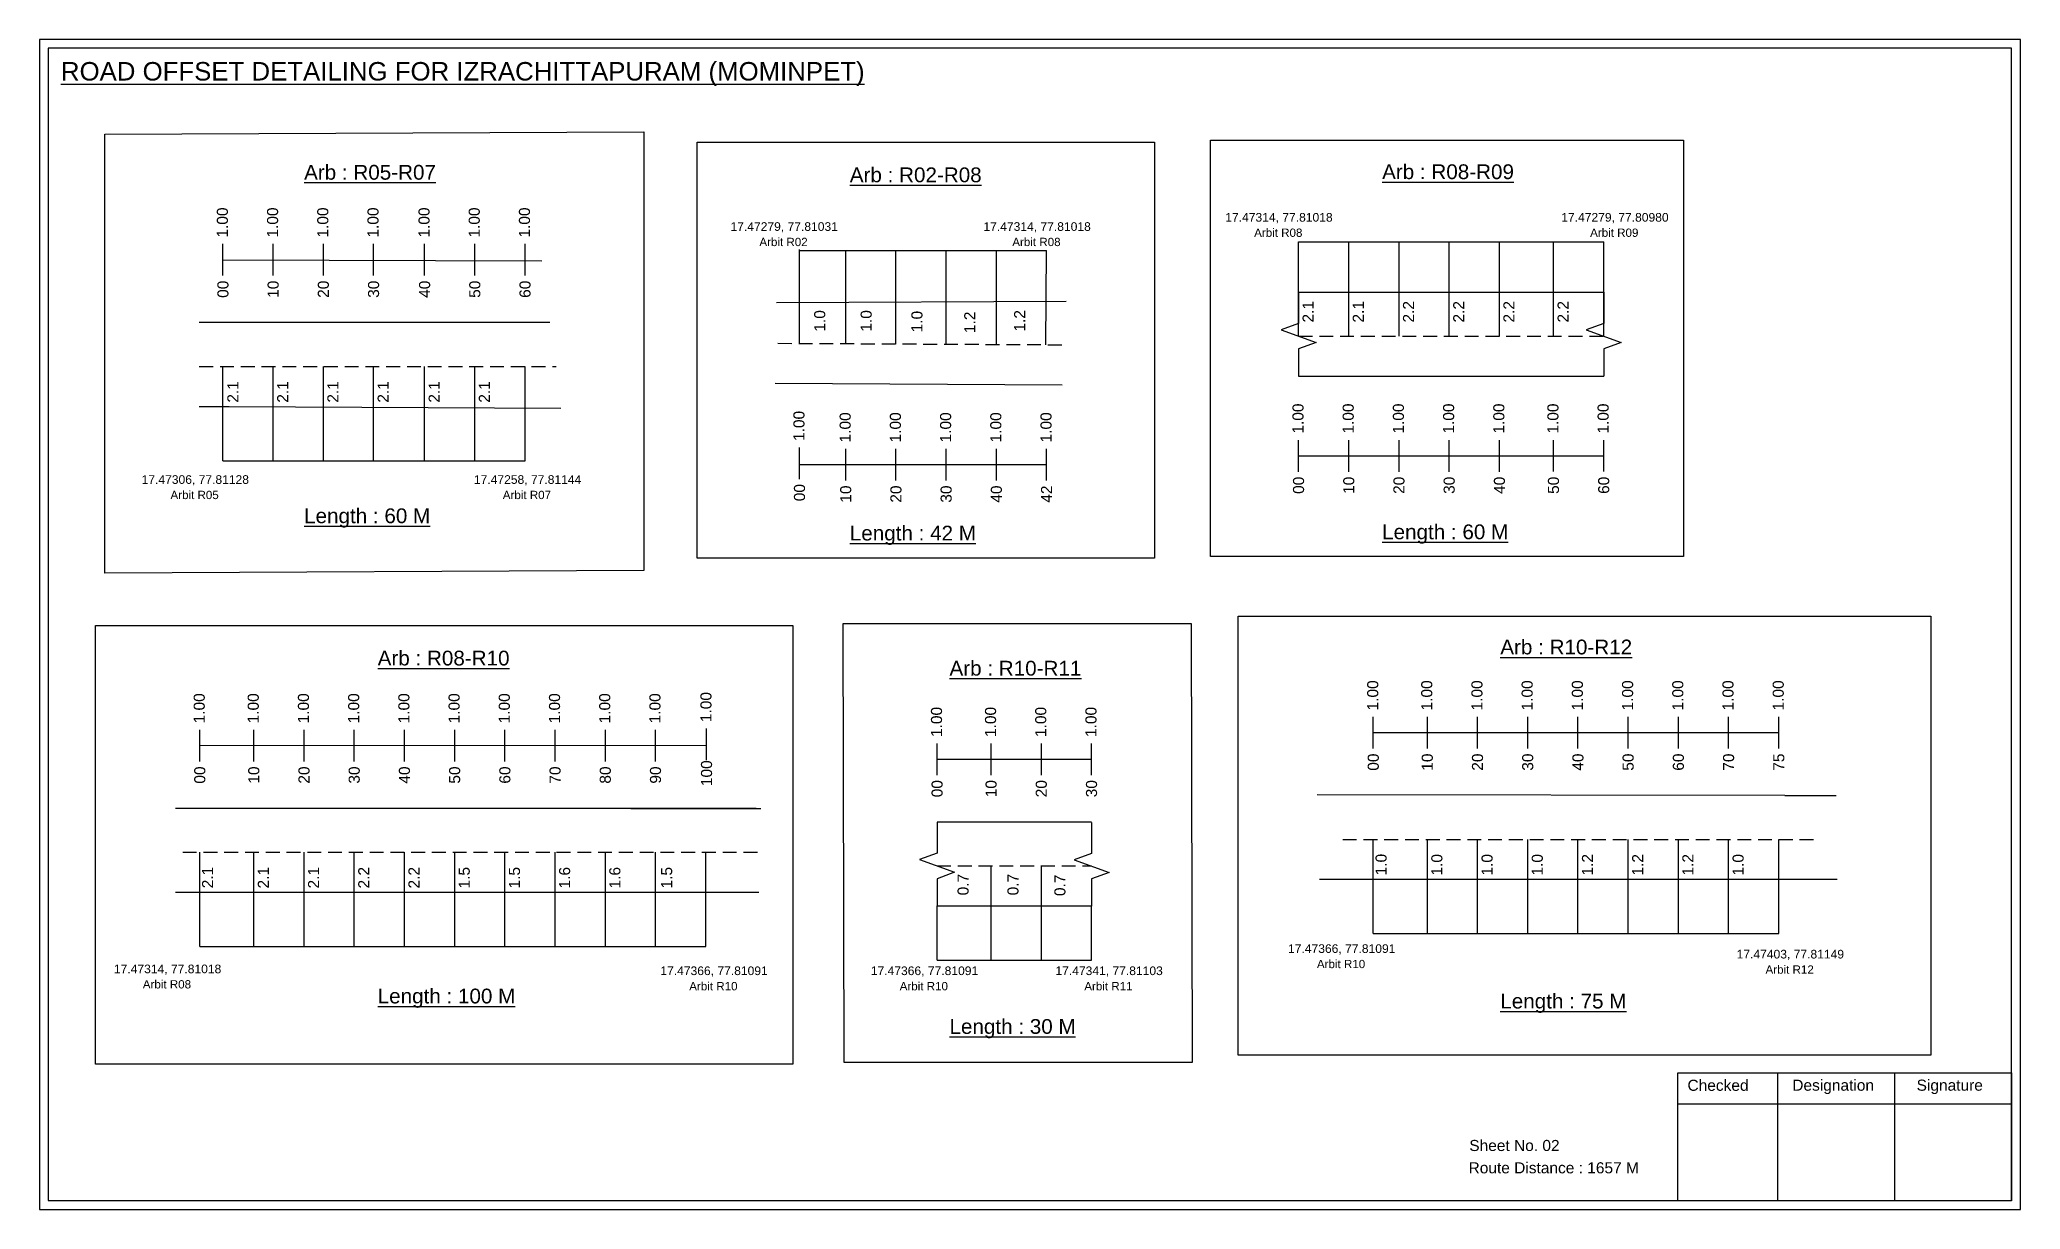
# Model space of a CAD drawing. Header units: inches. Extents: x 582 to 4003, y 45 to 362.
# Drawn here: x 1320 to 1856, y 46 to 362 of the extents above; entities that cross this region are included whole.
import ezdxf

# ---------------------------------------------------------------- set-up
doc = ezdxf.new("R2010")
doc.units = ezdxf.units.IN
doc.header["$MEASUREMENT"] = 0
doc.linetypes.add('DASHED2', pattern=[0.375, 0.25, -0.125])
doc.layers.add('PDF_Geometry', color=7, linetype='Continuous')
doc.layers.add('PDF_Text', color=5, linetype='Continuous')
doc.styles.add('PDF Arial', font='arial.ttf')
doc.styles.get("Standard").update_dxf_attribs({"font": 'arial.ttf'})

msp = doc.modelspace()

# ---------------------------------------------------------------- texts
at = {"color": 242, "true_color": 0xcd2027}
for s, height, p in [('%%UROAD OFFSET DETAILING FOR IZRACHITTAPURAM (MOMINPET)', 5, (1325.65, 351.37)), ('%%UArb : R05-R07', 4, (1391.51, 324.52)), ('%%UArb : R02-R08', 4, (1539.31, 323.83)), ('%%UArb : R08-R09', 4, (1683.48, 324.67)), ('%%ULength : 60 M', 4, (1391.51, 231.52)), ('%%ULength : 42 M', 4, (1539.31, 226.83)), ('%%ULength : 60 M', 4, (1683.48, 227.17)), ('%%UArb : R10-R12', 4, (1715.49, 195.99)), ('%%UArb : R08-R10', 4, (1411.44, 192.99)), ('%%UArb : R10-R11', 4, (1566.31, 190.25)), ('%%ULength : 100 M', 4, (1411.44, 101.49)), ('%%ULength : 75 M', 4, (1715.49, 100.12)), ('%%ULength : 30 M', 4, (1566.31, 93.25))]:
    msp.add_text(s, height=height, dxfattribs=at).set_placement(p)
at = {"color": 217, "true_color": 0x93278f}
for s, p in [('1.00', (1370.87, 308.84)), ('1.00', (1384.47, 308.84)), ('1.00', (1398.07, 308.84)), ('1.00', (1411.67, 308.84)), ('1.00', (1425.49, 308.84)), ('1.00', (1439.09, 308.84)), ('1.00', (1452.69, 308.84)), ('00', (1371.02, 292.52)), ('10', (1384.62, 292.52)), ('20', (1398.22, 292.52)), ('30', (1411.82, 292.52)), ('40', (1425.64, 292.52)), ('50', (1439.24, 292.52)), ('60', (1452.84, 292.52)), ('1.00', (1662.19, 255.76)), ('1.00', (1675.79, 255.76)), ('1.00', (1689.39, 255.76)), ('1.00', (1702.99, 255.76)), ('1.00', (1716.59, 255.76)), ('1.00', (1731.24, 255.76)), ('1.00', (1744.84, 255.76)), ('1.00', (1527.03, 253.77)), ('1.00', (1539.55, 253.38)), ('1.00', (1553.15, 253.38)), ('1.00', (1566.75, 253.38)), ('1.00', (1580.35, 253.38)), ('1.00', (1593.95, 253.38)), ('00', (1527.18, 237.45)), ('10', (1539.7, 237.06)), ('20', (1553.3, 237.06)), ('30', (1566.9, 237.06)), ('40', (1580.5, 237.06)), ('42', (1594.1, 237.06)), ('00', (1662.34, 239.44)), ('10', (1675.94, 239.44)), ('20', (1689.54, 239.44)), ('30', (1703.14, 239.44)), ('40', (1716.74, 239.44)), ('50', (1731.39, 239.44)), ('60', (1744.99, 239.44)), ('1.00', (1682.43, 180.81)), ('1.00', (1697.06, 180.81)), ('1.00', (1710.66, 180.81)), ('1.00', (1724.26, 180.81)), ('1.00', (1737.86, 180.81)), ('1.00', (1751.46, 180.81)), ('1.00', (1765.06, 180.81)), ('1.00', (1778.66, 180.81)), ('1.00', (1792.26, 180.81)), ('1.00', (1364.6, 177.31)), ('1.00', (1379.23, 177.31)), ('1.00', (1392.83, 177.31)), ('1.00', (1406.43, 177.31)), ('1.00', (1420.03, 177.31)), ('1.00', (1433.63, 177.31)), ('1.00', (1447.23, 177.31)), ('1.00', (1460.83, 177.31)), ('1.00', (1474.43, 177.31)), ('1.00', (1488.03, 177.31)), ('1.00', (1501.85, 177.64)), ('1.00', (1564.29, 173.62)), ('1.00', (1578.92, 173.62)), ('1.00', (1592.52, 173.62)), ('1.00', (1606.12, 173.62)), ('100', (1502, 160.32)), ('00', (1682.58, 164.49)), ('10', (1697.21, 164.49)), ('20', (1710.81, 164.49)), ('30', (1724.41, 164.49)), ('40', (1738.01, 164.49)), ('50', (1751.61, 164.49)), ('60', (1765.21, 164.49)), ('70', (1778.81, 164.49)), ('75', (1792.41, 164.49)), ('00', (1364.75, 160.99)), ('10', (1379.38, 160.99)), ('20', (1392.98, 160.99)), ('30', (1406.58, 160.99)), ('40', (1420.18, 160.99)), ('50', (1433.78, 160.99)), ('60', (1447.38, 160.99)), ('70', (1460.98, 160.99)), ('80', (1474.58, 160.99)), ('90', (1488.18, 160.99)), ('00', (1564.44, 157.3)), ('10', (1579.07, 157.3)), ('20', (1592.67, 157.3)), ('30', (1606.27, 157.3))]:
    msp.add_text(s, height=3, rotation=90, dxfattribs=at).set_placement(p)
at = {"color": 5}
for s, height, p in [('17.47279, 77.81031', 2.34, (1507, 310.66)), ('17.47314, 77.81018', 2.34, (1575.5, 310.66)), ('17.47314, 77.81018', 2.34, (1641, 313.16)), ('Arbit R08', 2.246, (1648.82, 309.04)), ('17.47279, 77.80980', 2.34, (1732, 313.16)), ('Arbit R09', 2.246, (1739.82, 309.04)), ('Arbit R02', 2.246, (1514.82, 306.54)), ('Arbit R08', 2.246, (1583.32, 306.54)), ('17.47306, 77.81128', 2.34, (1347.5, 242.16)), ('17.47258, 77.81144', 2.34, (1437.5, 242.16)), ('Arbit R05', 2.246, (1355.32, 238.04)), ('Arbit R07', 2.246, (1445.32, 238.04)), ('17.47366, 77.81091', 2.34, (1658, 115.16)), ('Arbit R10', 2.246, (1665.82, 111.04)), ('17.47403, 77.81149', 2.34, (1779.5, 113.66)), ('17.47314, 77.81018', 2.34, (1340, 109.66)), ('Arbit R08', 2.246, (1347.82, 105.54)), ('17.47366, 77.81091', 2.34, (1488, 109.16)), ('Arbit R10', 2.246, (1495.82, 105.04)), ('17.47366, 77.81091', 2.34, (1545, 109.16)), ('Arbit R10', 2.246, (1552.82, 105.04)), ('17.47341, 77.81103', 2.34, (1595, 109.16)), ('Arbit R11', 2.246, (1602.82, 105.04)), ('Arbit R12', 2.246, (1787.32, 109.54))]:
    msp.add_text(s, height=height, dxfattribs=at).set_placement(p)
for s, p in [('2.1', (1664.93, 285.84)), ('2.1', (1678.53, 285.84)), ('2.2', (1692.13, 285.84)), ('2.2', (1705.73, 285.84)), ('2.2', (1719.33, 285.84)), ('2.2', (1733.99, 285.84)), ('1.0', (1532.66, 283.37)), ('1.0', (1545.24, 283.37)), ('1.0', (1558.98, 283.18)), ('1.2', (1573.29, 282.98)), ('1.2', (1586.81, 283.4)), ('2.1', (1373.72, 264.14)), ('2.1', (1387.21, 264.14)), ('2.1', (1400.81, 264.14)), ('2.1', (1414.41, 264.14)), ('2.1', (1428.23, 264.14)), ('2.1', (1441.83, 264.14)), ('1.0', (1684.7, 136.16)), ('1.0', (1699.8, 136.11)), ('1.0', (1713.4, 136.11)), ('1.0', (1727, 136.11)), ('1.2', (1740.6, 136.11)), ('1.2', (1754.2, 136.11)), ('1.2', (1767.8, 136.11)), ('1.0', (1781.4, 136.11)), ('2.1', (1366.87, 132.66)), ('2.1', (1381.97, 132.61)), ('2.1', (1395.57, 132.61)), ('2.2', (1409.17, 132.61)), ('2.2', (1422.77, 132.61)), ('1.5', (1436.37, 132.61)), ('1.5', (1449.97, 132.61)), ('1.6', (1463.57, 132.61)), ('1.6', (1477.17, 132.61)), ('1.5', (1491.2, 132.61)), ('0.7', (1571.48, 130.75)), ('0.7', (1585, 130.75)), ('0.7', (1597.71, 130.55))]:
    msp.add_text(s, height=3, rotation=90).set_placement(p)
for s, p in [('Sheet No. 02', (1707.09, 61.53)), ('Route Distance : 1657 M', (1706.9, 55.48))]:
    msp.add_text(s, height=3).set_placement(p)
at = {"layer": 'PDF_Text', "color": 7, "attachment_point": 7, "style": 'PDF Arial'}
for s, insert, char_height in [('Checked', (1766.19, 77.78), 3.001), ('Designation', (1794.57, 76.95), 3.0006), ('Signature', (1828.25, 76.95), 3.001)]:
    msp.add_mtext(s, dxfattribs=dict(at, insert=insert, char_height=char_height))

# ---------------------------------------------------------------- linework, layer by layer
at = {"color": 217, "true_color": 0x93278f}
for p, q in [((1369.54, 298.55), (1369.54, 307.11)), ((1383.14, 298.55), (1383.14, 307.11)), ((1396.74, 298.55), (1396.74, 307.11)), ((1410.34, 298.55), (1410.34, 307.11)), ((1424.16, 298.55), (1424.16, 307.11)), ((1437.76, 298.55), (1437.76, 307.11)), ((1451.36, 298.55), (1451.36, 307.11)), ((1369.54, 302.82), (1455.87, 302.58)), ((1660.86, 245.46), (1660.86, 254.02)), ((1674.46, 245.46), (1674.46, 254.02)), ((1688.06, 245.46), (1688.06, 254.02)), ((1701.66, 245.46), (1701.66, 254.02)), ((1715.26, 245.46), (1715.26, 254.02)), ((1729.92, 245.47), (1729.92, 254.02)), ((1743.52, 245.47), (1743.52, 254.02)), ((1525.7, 243.47), (1525.7, 252.03)), ((1525.7, 247.36), (1592.62, 247.37)), ((1538.22, 243.09), (1538.22, 251.64)), ((1551.82, 243.09), (1551.82, 251.64)), ((1565.42, 243.09), (1565.42, 251.64)), ((1579.02, 243.09), (1579.02, 251.64)), ((1592.62, 243.09), (1592.62, 251.64)), ((1660.86, 249.73), (1743.52, 249.74)), ((1681.1, 170.52), (1681.1, 179.08)), ((1695.73, 170.52), (1695.73, 179.08)), ((1709.33, 170.52), (1709.33, 179.08)), ((1722.93, 170.52), (1722.93, 179.08)), ((1736.53, 170.52), (1736.53, 179.08)), ((1750.13, 170.52), (1750.13, 179.08)), ((1763.73, 170.52), (1763.73, 179.08)), ((1777.33, 170.52), (1777.33, 179.08)), ((1790.93, 170.52), (1790.93, 179.08)), ((1363.27, 167.02), (1363.27, 175.58)), ((1377.9, 167.02), (1377.9, 175.58)), ((1391.5, 167.02), (1391.5, 175.58)), ((1405.1, 167.02), (1405.1, 175.58)), ((1418.7, 167.02), (1418.7, 175.58)), ((1432.3, 167.02), (1432.3, 175.58)), ((1445.9, 167.02), (1445.9, 175.58)), ((1459.5, 167.02), (1459.5, 175.58)), ((1473.1, 167.02), (1473.1, 175.58)), ((1486.7, 167.02), (1486.7, 175.58)), ((1500.53, 167.35), (1500.53, 175.9)), ((1562.96, 163.32), (1562.96, 171.88)), ((1577.59, 163.32), (1577.59, 171.88)), ((1591.19, 163.32), (1591.19, 171.88)), ((1604.79, 163.32), (1604.79, 171.88)), ((1681.1, 174.8), (1790.93, 174.8)), ((1363.27, 171.3), (1500.53, 171.38)), ((1562.96, 167.6), (1604.79, 167.6))]:
    msp.add_line(p, q, dxfattribs=at)
at = {"color": 5}
for p, q in [((1660.86, 307.7), (1743.52, 307.7)), ((1525.7, 305.32), (1592.62, 305.32)), ((1369.54, 248.41), (1451.36, 248.43)), ((1681.1, 120.38), (1790.93, 120.38)), ((1363.27, 116.88), (1500.3, 116.88)), ((1562.96, 113.18), (1604.79, 113.18))]:
    msp.add_line(p, q, dxfattribs=at)
for p, q in [((1660.86, 282.16), (1660.86, 307.7)), ((1674.46, 282.16), (1674.46, 307.7)), ((1688.06, 282.16), (1688.06, 307.7)), ((1701.66, 282.16), (1701.66, 307.7)), ((1715.26, 282.16), (1715.26, 307.7)), ((1729.92, 282.17), (1729.92, 307.7)), ((1743.52, 282.17), (1743.52, 307.7)), ((1525.7, 280.09), (1525.7, 305.62)), ((1538.22, 280.04), (1538.22, 305.32)), ((1551.82, 279.98), (1551.82, 305.32)), ((1565.42, 280.04), (1565.42, 305.32)), ((1579.02, 279.78), (1579.02, 305.32)), ((1592.4, 279.82), (1592.62, 305.32)), ((1519.5, 291.29), (1597.87, 291.65)), ((1660.86, 294.05), (1743.52, 294.05)), ((1458.09, 285.83), (1363.13, 285.83)), ((1369.54, 248.41), (1369.54, 273.94)), ((1383.14, 248.41), (1383.14, 273.94)), ((1396.74, 248.41), (1396.74, 273.94)), ((1410.34, 248.41), (1410.34, 273.94)), ((1424.16, 248.41), (1424.16, 273.94)), ((1437.76, 248.41), (1437.76, 273.94)), ((1451.36, 248.41), (1451.36, 273.94)), ((1519.13, 269.44), (1596.86, 269.01)), ((1660.86, 271.36), (1743.52, 271.36)), ((1363.13, 263.14), (1371.19, 263.14)), ((1371.19, 263.14), (1461.04, 262.64)), ((1792.53, 157.8), (1665.92, 157.98)), ((1792.53, 157.8), (1806.48, 157.8)), ((1513.96, 154.3), (1356.72, 154.3)), ((1479.96, 154.3), (1515.21, 154.3)), ((1604.79, 150.6), (1562.96, 150.6)), ((1681.1, 120.38), (1681.1, 145.91)), ((1695.73, 120.38), (1695.73, 145.91)), ((1709.33, 120.38), (1709.33, 145.91)), ((1722.93, 120.38), (1722.93, 145.91)), ((1736.53, 120.38), (1736.53, 145.91)), ((1750.13, 120.38), (1750.13, 145.91)), ((1763.73, 120.38), (1763.73, 145.91)), ((1777.33, 120.38), (1777.33, 145.91)), ((1790.93, 120.38), (1790.93, 145.91)), ((1363.27, 116.88), (1363.27, 142.41)), ((1377.9, 116.88), (1377.9, 142.41)), ((1391.5, 116.88), (1391.5, 142.41)), ((1405.1, 116.88), (1405.1, 142.41)), ((1418.7, 116.88), (1418.7, 142.41)), ((1432.3, 116.88), (1432.3, 142.41)), ((1445.9, 116.88), (1445.9, 142.41)), ((1459.5, 116.88), (1459.5, 142.41)), ((1473.1, 116.88), (1473.1, 142.41)), ((1486.7, 116.88), (1486.7, 142.41)), ((1500.3, 116.88), (1500.3, 142.41)), ((1577.59, 113.18), (1577.59, 138.71)), ((1591.19, 113.18), (1591.19, 138.71)), ((1666.55, 135.11), (1792.53, 135.11)), ((1792.53, 135.11), (1806.73, 135.11)), ((1356.72, 131.61), (1388.83, 131.61)), ((1388.83, 131.61), (1514.65, 131.61)), ((1562.96, 127.91), (1588.52, 127.91)), ((1562.96, 113.18), (1562.96, 127.91)), ((1588.52, 127.91), (1604.79, 127.91)), ((1604.79, 113.18), (1604.79, 127.91))]:
    msp.add_line(p, q)
at = {"linetype": 'DASHED2', "ltscale": 15}
for p, q in [((1519.84, 280.23), (1598.13, 279.82)), ((1660.86, 282.17), (1743.52, 282.17)), ((1363.13, 273.94), (1459.81, 273.94)), ((1672.82, 145.91), (1801.5, 145.91)), ((1358.65, 142.41), (1514.95, 142.41)), ((1562.96, 138.71), (1604.79, 138.71))]:
    msp.add_line(p, q, dxfattribs=at)
for points in [[(1337.5, 336.82), (1483.54, 337.49), (1483.54, 218.67), (1337.5, 218)], [(1498, 334.68), (1621.8, 334.68), (1621.8, 222), (1498, 222)], [(1637, 335.18), (1765.1, 335.18), (1765.1, 222.5), (1637, 222.5)], [(1537.5, 204.32), (1631.74, 204.32), (1632.03, 85.5), (1537.78, 85.5)], [(1644.5, 206.32), (1832.06, 206.32), (1832.06, 87.5), (1644.5, 87.5)], [(1335, 203.82), (1523.92, 203.82), (1523.92, 85), (1335, 85)]]:
    msp.add_lwpolyline(points, close=True)
at = {"linetype": 'Continuous'}
for points in [[(1660.86, 294.05), (1660.86, 285.61), (1656.12, 283.89), (1665.61, 280.44), (1660.86, 278.71), (1660.86, 271.36)], [(1743.52, 294.05), (1743.52, 285.61), (1738.77, 283.89), (1748.26, 280.44), (1743.52, 278.71), (1743.52, 271.36)], [(1562.96, 150.6), (1562.96, 142.17), (1558.22, 140.44), (1567.71, 136.99), (1562.96, 135.26), (1562.96, 127.91)], [(1604.79, 150.52), (1604.79, 142.09), (1600.05, 140.36), (1609.53, 136.91), (1604.79, 135.18), (1604.79, 127.83)]]:
    msp.add_lwpolyline(points, dxfattribs=at)
at = {"layer": 'PDF_Geometry'}
for points in [[(1319.88, 362.44), (1319.88, 45.73), (1856.35, 45.73), (1856.35, 362.44)], [(1322.2, 360.11), (1322.2, 48.15), (1853.93, 48.15), (1853.93, 360.11)]]:
    msp.add_lwpolyline(points, close=True, dxfattribs=at)
at = {"layer": 'PDF_Geometry', "color": 242, "true_color": 0xcc1f26}
msp.add_lwpolyline([(1853.93, 48.05), (1763.59, 48.05), (1763.59, 82.67), (1853.93, 82.67)], close=True, dxfattribs=at)
for points in [[(1790.57, 82.67), (1790.57, 48.05)], [(1822.3, 82.67), (1822.3, 48.05)], [(1763.59, 74.29), (1853.93, 74.29)]]:
    msp.add_lwpolyline(points, dxfattribs=at)

msp.set_redraw_order([(e.dxf.handle, doc.entitydb.next_handle()) for e in msp.query("TEXT MTEXT ATTDEF DIMENSION ARC_DIMENSION")])  # texts and dimensions are drawn at this point

doc.saveas('drawing.dxf')
